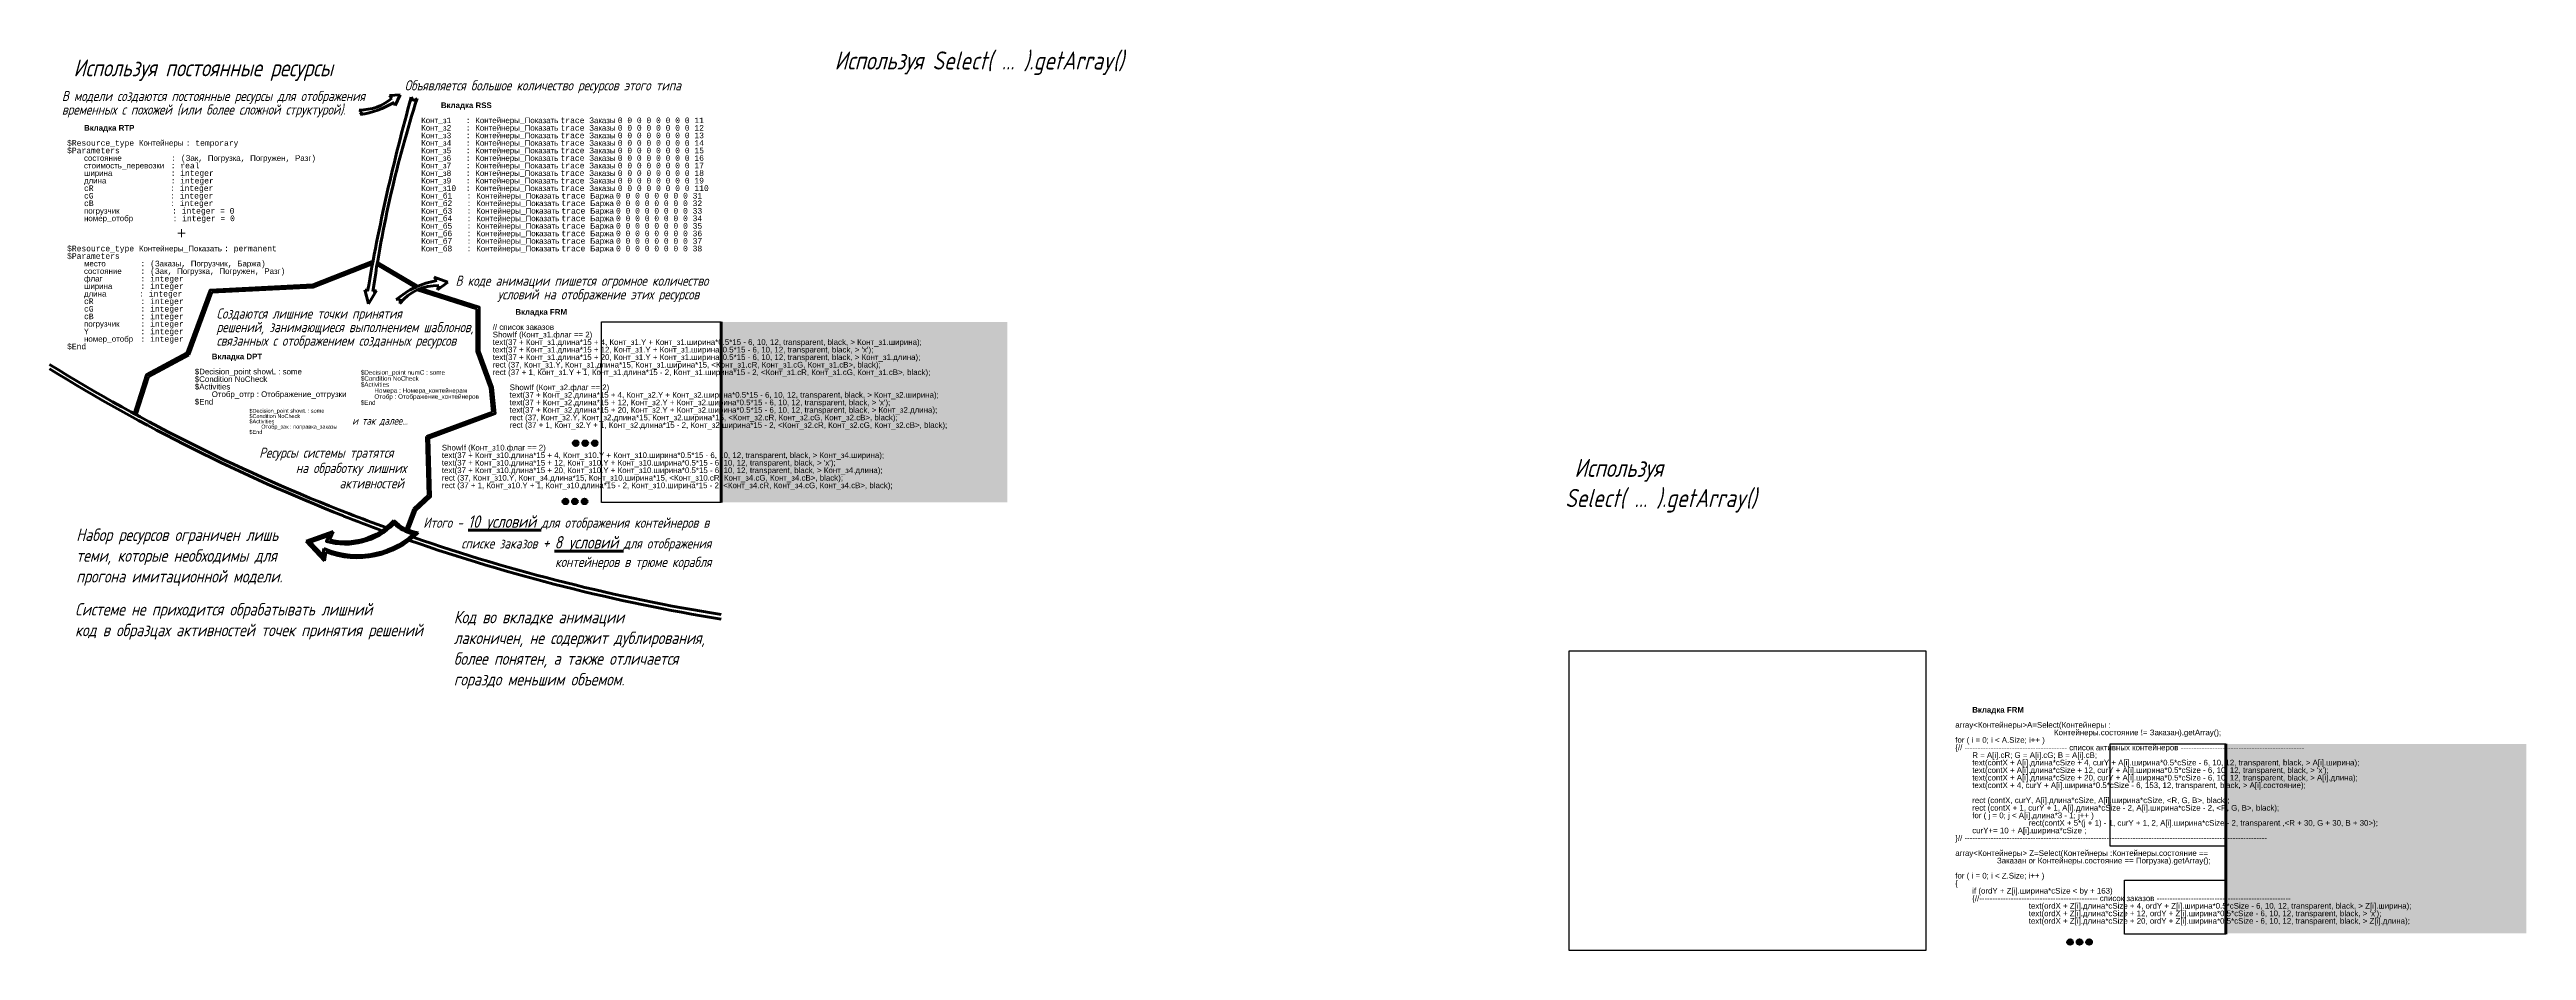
# Model space of a CAD drawing. Header units: millimetres. Extents: x -475 to 3188, y 1780 to 2591.
# Drawn here: x 997 to 3188, y 1794 to 2591 of the extents above; entities that cross this region are included whole.
import ezdxf

# ---------------------------------------------------------------- set-up
doc = ezdxf.new("R2010")
doc.units = ezdxf.units.MM
doc.header["$XCLIPFRAME"] = 2
doc.styles.add('CODE', font='monos.ttf')
doc.styles.get("Standard").update_dxf_attribs({"font": 'gost_au.shx', "oblique": 15})
picture_1 = doc.add_image_def('image1.png', size_in_pixel=(390, 590))
picture_2 = doc.add_image_def('image2.png', size_in_pixel=(938, 787))

msp = doc.modelspace()

# ---------------------------------------------------------------- texts
at = {"lineweight": 40, "insert": (1658.4, 2589.1), "char_height": 16, "width": 492.382, "attachment_point": 1}
msp.add_mtext('    Используя Select( ... ).getArray()', dxfattribs=at)
at = {"lineweight": 80, "attachment_point": 1}
for s, width, insert, char_height in [(' Используя постоянные ресурсы', 274.164, (1010.4, 2582.1), 15), (' Используя\\PSelect( ... ).getArray()', 571.57, (2337.4, 2228.8), 16)]:
    msp.add_mtext_dynamic_manual_height_columns(s, width=width, gutter_width=12.5, heights=[0], dxfattribs=dict(at, insert=insert, char_height=char_height))
at = {"lineweight": 70, "attachment_point": 1}
for s, width, heights, insert, char_height in [('Объявляется большое количество ресурсов этого типа', 286.65, [0], (1311, 2563.6), 9), ('\\pi4.7652;Итого - {\\H1.2222x;\\L10 условий} для отображения контейнеров в \\P\\pi38.427;списке заказов {\\H1.2222x;+} {\\H1.2222x;\\L8 условий} для отображения\\P\\pi121.37;контейнеров в трюме корабля', 261.131, [46.9], (1322.7, 2178.8), 9), ('Набор ресурсов ограничен лишь\\Pтеми, которые необходимы для\\Pпрогона имитационной модели.\\P\\P^I', 205.089, [0], (1020.5, 2167.1), 11), ('Системе не приходится обрабатывать лишний\\Pкод в образцах активностей точек принятия решений', 455.389, [89], (1019.5, 2101.2), 11), ('Код во вкладке анимации\\Pлаконичен, не содержит дублирования,\\Pболее понятен, а также отличается\\Pгораздо меньшим объемом.', 455.389, [89], (1354.5, 2094.3), 11)]:
    msp.add_mtext_dynamic_manual_height_columns(s, width=width, gutter_width=12.5, heights=heights, dxfattribs=dict(at, insert=insert, char_height=char_height))
for s, width, heights, insert, char_height, line_spacing_factor in [('В модели создаются постоянные ресурсы для отображения временных с похожей (или более сложной структурой).', 286.65, [0], (1007.8, 2554.2), 9, 0.8), ('\\pi13.895;В коде анимации пишется огромное количество \\P\\pi51.134;условий на отображение этих ресурсов', 236.261, [0], (1342.1, 2390.8), 9, 0.8), ('Создаются лишние точки принятия\\Pрешений, занимающиеся выполнением шаблонов,\\Pсвязанных с отображением созданных ресурсов', 286.65, [0], (1144.6, 2361.8), 9, 0.8), ('и так далее...', 66.29, [0], (1264.6, 2266), 7, 0.8), ('\\pi24.434; Ресурсы системы тратятся\\P\\pi61.484;на обработку лишних\\P\\pi100.06;активностей', 160.106, [45.1], (1153.3, 2238.7), 9, 0.9)]:
    msp.add_mtext_dynamic_manual_height_columns(s, width=width, gutter_width=12.5, heights=heights, dxfattribs=dict(at, insert=insert, char_height=char_height, line_spacing_factor=line_spacing_factor))
at = {"attachment_point": 1, "line_spacing_factor": 0.8, "style": 'CODE'}
for s, insert, char_height, width in [('\\pt15,65;{\\fArial|b0|i0|c204|p34;^I\\fArial|b0|i0|c0|p34;         \\fArial|b1|i0|c204|p34;Вкладка \\fArial|b1|i0|c0|p34;RSS\\fMonospac821 BT|b1|i0|c0|p49;\\P\\fArial|b0|i0|c0|p34;\\P\\fArial|b0|i0|c204|p34;^IКонт}_{\\fArial|b0|i0|c204|p34;з}1   : {\\fArial|b0|i0|c204|p34;Контейнеры}_{\\fArial|b0|i0|c204|p34;Показать }trace {\\fArial|b0|i0|c204|p34;Заказы }0 0 0 0 0 0 0 0 11\\P^I{\\fArial|b0|i0|c204|p34;Конт}_{\\fArial|b0|i0|c204|p34;з}2   : {\\fArial|b0|i0|c204|p34;Контейнеры}_{\\fArial|b0|i0|c204|p34;Показать }trace {\\fArial|b0|i0|c204|p34;Заказы }0 0 0 0 0 0 0 0 12\\P^I{\\fArial|b0|i0|c204|p34;Конт}_{\\fArial|b0|i0|c204|p34;з}3   : {\\fArial|b0|i0|c204|p34;Контейнеры}_{\\fArial|b0|i0|c204|p34;Показать }trace {\\fArial|b0|i0|c204|p34;Заказы }0 0 0 0 0 0 0 0 13\\P^I{\\fArial|b0|i0|c204|p34;Конт}_{\\fArial|b0|i0|c204|p34;з}4   : {\\fArial|b0|i0|c204|p34;Контейнеры}_{\\fArial|b0|i0|c204|p34;Показать }trace {\\fArial|b0|i0|c204|p34;Заказы }0 0 0 0 0 0 0 0 14\\P^I{\\fArial|b0|i0|c204|p34;Конт}_{\\fArial|b0|i0|c204|p34;з}5   : {\\fArial|b0|i0|c204|p34;Контейнеры}_{\\fArial|b0|i0|c204|p34;Показать }trace {\\fArial|b0|i0|c204|p34;Заказы }0 0 0 0 0 0 0 0 15\\P^I{\\fArial|b0|i0|c204|p34;Конт}_{\\fArial|b0|i0|c204|p34;з}6   : {\\fArial|b0|i0|c204|p34;Контейнеры}_{\\fArial|b0|i0|c204|p34;Показать }trace {\\fArial|b0|i0|c204|p34;Заказы }0 0 0 0 0 0 0 0 16\\P^I{\\fArial|b0|i0|c204|p34;Конт}_{\\fArial|b0|i0|c204|p34;з}7   : {\\fArial|b0|i0|c204|p34;Контейнеры}_{\\fArial|b0|i0|c204|p34;Показать }trace {\\fArial|b0|i0|c204|p34;Заказы }0 0 0 0 0 0 0 0 17\\P^I{\\fArial|b0|i0|c204|p34;Конт}_{\\fArial|b0|i0|c204|p34;з}8   : {\\fArial|b0|i0|c204|p34;Контейнеры}_{\\fArial|b0|i0|c204|p34;Показать }trace {\\fArial|b0|i0|c204|p34;Заказы }0 0 0 0 0 0 0 0 18\\P^I{\\fArial|b0|i0|c204|p34;Конт}_{\\fArial|b0|i0|c204|p34;з}9   : {\\fArial|b0|i0|c204|p34;Контейнеры}_{\\fArial|b0|i0|c204|p34;Показать }trace {\\fArial|b0|i0|c204|p34;Заказы }0 0 0 0 0 0 0 0 19\\P^I{\\fArial|b0|i0|c204|p34;Конт}_{\\fArial|b0|i0|c204|p34;з}10  : {\\fArial|b0|i0|c204|p34;Контейнеры}_{\\fArial|b0|i0|c204|p34;Показать }trace {\\fArial|b0|i0|c204|p34;Заказы }0 0 0 0 0 0 0 0 110\\P^I{\\fArial|b0|i0|c204|p34;Конт}_{\\fArial|b0|i0|c204|p34;б}1   : {\\fArial|b0|i0|c204|p34;Контейнеры}_{\\fArial|b0|i0|c204|p34;Показать }trace {\\fArial|b0|i0|c204|p34;Баржа }0 0 0 0 0 0 0 0 31\\P^I{\\fArial|b0|i0|c204|p34;Конт}_{\\fArial|b0|i0|c204|p34;б}2   : {\\fArial|b0|i0|c204|p34;Контейнеры}_{\\fArial|b0|i0|c204|p34;Показать }trace {\\fArial|b0|i0|c204|p34;Баржа }0 0 0 0 0 0 0 0 32\\P^I{\\fArial|b0|i0|c204|p34;Конт}_{\\fArial|b0|i0|c204|p34;б}3   : {\\fArial|b0|i0|c204|p34;Контейнеры}_{\\fArial|b0|i0|c204|p34;Показать }trace {\\fArial|b0|i0|c204|p34;Баржа }0 0 0 0 0 0 0 0 33\\P^I{\\fArial|b0|i0|c204|p34;Конт}_{\\fArial|b0|i0|c204|p34;б}4   : {\\fArial|b0|i0|c204|p34;Контейнеры}_{\\fArial|b0|i0|c204|p34;Показать }trace {\\fArial|b0|i0|c204|p34;Баржа }0 0 0 0 0 0 0 0 34\\P^I{\\fArial|b0|i0|c204|p34;Конт}_{\\fArial|b0|i0|c204|p34;б}5   : {\\fArial|b0|i0|c204|p34;Контейнеры}_{\\fArial|b0|i0|c204|p34;Показать }trace {\\fArial|b0|i0|c204|p34;Баржа }0 0 0 0 0 0 0 0 35\\P^I{\\fArial|b0|i0|c204|p34;Конт}_{\\fArial|b0|i0|c204|p34;б}6   : {\\fArial|b0|i0|c204|p34;Контейнеры}_{\\fArial|b0|i0|c204|p34;Показать }trace {\\fArial|b0|i0|c204|p34;Баржа }0 0 0 0 0 0 0 0 36\\P^I{\\fArial|b0|i0|c204|p34;Конт}_{\\fArial|b0|i0|c204|p34;б}7   : {\\fArial|b0|i0|c204|p34;Контейнеры}_{\\fArial|b0|i0|c204|p34;Показать }trace {\\fArial|b0|i0|c204|p34;Баржа }0 0 0 0 0 0 0 0 37\\P^I{\\fArial|b0|i0|c204|p34;Конт}_{\\fArial|b0|i0|c204|p34;б}8   : {\\fArial|b0|i0|c204|p34;Контейнеры}_{\\fArial|b0|i0|c204|p34;Показать }trace {\\fArial|b0|i0|c204|p34;Баржа }0 0 0 0 0 0 0 0 38', (1310.6, 2544), 5, 313.75), ('\\pt15,65;{\\fArial|b0|i0|c204|p34;^I\\fArial|b1|i0|c204|p34;Вкладка \\fArial|b1|i0|c0|p34;RTP\\fMonospac821 BT|b1|i0|c0|p49;\\P}\\P$Resource_type {\\fArial|b0|i0|c204|p34;Контейнеры }: temporary\\P$Parameters\\P^I{\\fArial|b0|i0|c204|p34;состояние\\fArial|b0|i0|c0|p34;^I              }: ({\\fArial|b0|i0|c204|p34;Зак}, {\\fArial|b0|i0|c204|p34;Погрузка}, {\\fArial|b0|i0|c204|p34;Погружен}, {\\fArial|b0|i0|c204|p34;Разг})\\P^I{\\fArial|b0|i0|c204|p34;стоимость}_{\\fArial|b0|i0|c204|p34;перевозки   }: real\\P\\pt15,65,80;^I{\\fArial|b0|i0|c204|p34;ширина\\fArial|b0|i0|c0|p34;^I ^I      }: integer\\P^I{\\fArial|b0|i0|c204|p34;длина               \\fArial|b0|i0|c0|p34;^I^I    \\fArial|b0|i0|c204|p34;  }: integer\\P\\pt15,65;^IcR                : integer\\P^IcG                : integer\\P^IcB                : integer\\P^I{\\fArial|b0|i0|c204|p34;погрузчик           \\fArial|b0|i0|c0|p34;           \\fArial|b0|i0|c204|p34;  }: integer = 0\\P^I{\\fArial|b0|i0|c204|p34;номер}_{\\fArial|b0|i0|c204|p34;отобр          \\fArial|b0|i0|c0|p34;       \\fArial|b0|i0|c204|p34; }: integer = 0 {\\H0.6x;\\P \\P\\pt15,65,80;}^I^I^I    {\\H2x;+\\H0.2x;\\P\\pt15,65;\\P}$Resource_type {\\fArial|b0|i0|c204|p34;Контейнеры}_{\\fArial|b0|i0|c204|p34;Показать }: permanent\\P$Parameters\\P^I{\\fArial|b0|i0|c204|p34;место^I}: ({\\fArial|b0|i0|c204|p34;Заказы}, {\\fArial|b0|i0|c204|p34;Погрузчик}, {\\fArial|b0|i0|c204|p34;Баржа})\\P^I{\\fArial|b0|i0|c204|p34;состояние^I}: ({\\fArial|b0|i0|c204|p34;Зак}, {\\fArial|b0|i0|c204|p34;Погрузка}, {\\fArial|b0|i0|c204|p34;Погружен}, {\\fArial|b0|i0|c204|p34;Разг})\\P\\pt15,65,75;^I{\\fArial|b0|i0|c204|p34;флаг      ^I}: integer\\P\\pt15,65;^I{\\fArial|b0|i0|c204|p34;ширина\\fArial|b0|i0|c0|p34;^I}: integer\\P\\pt15,60;^I{\\fArial|b0|i0|c204|p34;длина\\fArial|b0|i0|c0|p34;^I  }: integer\\P\\pt15,65;^IcR^I: integer\\P^IcG^I: integer\\P^IcB^I: integer\\P^I{\\fArial|b0|i0|c204|p34;погрузчик^I}: integer\\P^IY^I: integer\\P^I{\\fArial|b0|i0|c204|p34;номер}_{\\fArial|b0|i0|c204|p34;отобр^I}: integer \\P$End', (1012.4, 2524), 5, 313.75), ("\\pt15,65;{\\fArial|b0|i0|c204|p34;^I\\fArial|b0|i0|c0|p34;^I\\fArial|b1|i0|c204|p34;Вкладка \\fArial|b1|i0|c0|p34;FRM\\fMonospac821 BT|b1|i0|c0|p49;\\P\\pi25,l20;\\fArial|b0|i0|c0|p34;\\P\\fArial|b0|i0|c204|p34;// список заказов\\P\\fArial|b0|i0|c0|p34;ShowIf\\fArial|b0|i0|c204|p34; (Конт_з1.флаг == 2)\\Ptext(37 + Конт_з1.длина*15 + 4, Конт_з1.Y + Конт_з1.ширина*0.5*15 - 6, 10, 12, transparent, black, > Конт_з1.ширина);\\Ptext(37 + Конт_з1.длина*15 + 12, Конт_з1.Y + Конт_з1.ширина*0.5*15 - 6, 10, 12, transparent, black, > 'x');\\Ptext(37 + Конт_з1.длина*15 + 20, Конт_з1.Y + Конт_з1.ширина*0.5*15 - 6, 10, 12, transparent, black, > Конт_з1.длина);\\Prect (37, Конт_з1.Y, Конт_з1.длина*15, Конт_з1.ширина*15, <Конт_з1.cR, Конт_з1.cG, Конт_з1.cB>, black);\\P\\pt15,65,100;rect (37 + 1, Конт_з1.Y + 1, Конт_з1.длина*15 - 2, Конт_з1.ширина*15 - 2, <Конт_з1.cR, Конт_з1.cG, Конт_з1.cB>, black);\\fArial|b0|i0|c0|p34;\\P\\fArial|b0|i0|c204|p34;\\P\\pi55,l0,t60;\\fArial|b0|i0|c0|p34;^IShowIf\\fArial|b0|i0|c204|p34; (Конт_з\\fArial|b0|i0|c0|p34;2\\fArial|b0|i0|c204|p34;.флаг == 2)\\P\\fArial|b0|i0|c0|p34;^I\\fArial|b0|i0|c204|p34;text(37 + Конт_з2.длина*15 + 4, Конт_з2.Y + Конт_з2.ширина*0.5*15 - 6, 10, 12, transparent, black, > Конт_з2.ширина);\\P\\fArial|b0|i0|c0|p34;^I\\fArial|b0|i0|c204|p34;text(37 + Конт_з2.длина*15 + 12, Конт_з2.Y + Конт_з2.ширина*0.5*15 - 6, 10, 12, transparent, black, > 'x');\\P\\fArial|b0|i0|c0|p34;^I\\fArial|b0|i0|c204|p34;text(37 + Конт_з2.длина*15 + 20, Конт_з2.Y + Конт_з2.ширина*0.5*15 - 6, 10, 12, transparent, black, > Конт_з2.длина);\\P\\fArial|b0|i0|c0|p34;^I\\fArial|b0|i0|c204|p34;rect (37, Конт_з2.Y, Конт_з2.длина*15, Конт_з2.ширина*15, <Конт_з2.cR, Конт_з2.cG, Конт_з2.cB>, black);\\P\\fArial|b0|i0|c0|p34;^I\\fArial|b0|i0|c204|p34;rect (37 + 1, Конт_з2.Y + 1, Конт_з2.длина*15 - 2, Конт_з2.ширина*15 - 2, <Конт_з2.cR, Конт_з2.cG, Конт_з2.cB>, black);\\P\\pi0,t15,65;\\fArial|b0|i0|c0|p34;\\P\\PShowI\\fArial|b0|i0|c204|p34;f (Конт_з\\fArial|b0|i0|c0|p34;10\\fArial|b0|i0|c204|p34;.флаг == 2)\\Ptext(37 + Конт_з\\fArial|b0|i0|c0|p34;10\\fArial|b0|i0|c204|p34;.длина*15 + 4, Конт_з\\fArial|b0|i0|c0|p34;10\\fArial|b0|i0|c204|p34;.Y + Конт_з\\fArial|b0|i0|c0|p34;10\\fArial|b0|i0|c204|p34;.ширина*0.5*15 - 6, 10, 12, transparent, black, > Конт_з4.ширина);\\Ptext(37 + Конт_з\\fArial|b0|i0|c0|p34;10\\fArial|b0|i0|c204|p34;.длина*15 + 12, Конт_з\\fArial|b0|i0|c0|p34;10\\fArial|b0|i0|c204|p34;.Y + Конт_з\\fArial|b0|i0|c0|p34;10\\fArial|b0|i0|c204|p34;.ширина*0.5*15 - 6, 10, 12, transparent, black, > 'x');\\Ptext(37 + Конт_з\\fArial|b0|i0|c0|p34;10\\fArial|b0|i0|c204|p34;.длина*15 + 20, Конт_з\\fArial|b0|i0|c0|p34;10\\fArial|b0|i0|c204|p34;.Y + Конт_з\\fArial|b0|i0|c0|p34;10\\fArial|b0|i0|c204|p34;.ширина*0.5*15 - 6, 10, 12, transparent, black, > Конт_з4.длина);\\Prect (37, Конт_з\\fArial|b0|i0|c0|p34;10\\fArial|b0|i0|c204|p34;.Y, Конт_з4.длина*15, Конт_з\\fArial|b0|i0|c0|p34;10\\fArial|b0|i0|c204|p34;.ширина*15, <Конт_з\\fArial|b0|i0|c0|p34;10\\fArial|b0|i0|c204|p34;.cR, Конт_з4.cG, Конт_з4.cB>, black);\\Prect (37 + 1, Конт_з\\fArial|b0|i0|c0|p34;10\\fArial|b0|i0|c204|p34;.Y + 1, Конт_з\\fArial|b0|i0|c0|p34;10\\fArial|b0|i0|c204|p34;.длина*15 - 2, Конт_з\\fArial|b0|i0|c0|p34;10\\fArial|b0|i0|c204|p34;.ширина*15 - 2, <Конт_з4.cR, Конт_з4.cG, Конт_з4.cB>, black);}", (1343.9, 2361.2), 5, 455.073), ('\\pt15,65;{\\fArial|b1|i0|c0|p34;^I\\fArial|b1|i0|c204|p34;Вкладка \\fArial|b1|i0|c0|p34;DPT\\fMonospac821 BT|b1|i0|c0|p49;\\P\\fArial|b0|i0|c0|p34;\\P\\fArial|b0|i0|c204|p34;$Decision_point showL : some\\P$Condition NoCheck\\P$Activities\\P^IОтобр_отгр : Отображение_отгрузки\\P$End}', (1125.4, 2321.8), 5, 144.536), ('\\pt12,52;{\\fArial|b0|i0|c204|p34;$Decision_point numC : some\\P$Condition NoCheck\\P$Activities\\P^IНомера : Номера_контейнерам\\P^IОтобр : Отображение_контейнеров\\P$End}', (1272.2, 2307.2), 4, 127.908), ('\\pt10.5,45.5;{\\fArial|b0|i0|c204|p34;$Decision_point showL : some\\P$Condition NoCheck\\P$Activities\\P^IОтобр_зак : поправка_заказы\\P$End}', (1173.7, 2273), 3.5, 120.331), ("\\pt15,65;{\\fArial|b0|i0|c0|p34;^I\\fArial|b1|i0|c204|p34;Вкладка \\fArial|b1|i0|c0|p34;FRM\\fMonospac821 BT|b1|i0|c0|p49;\\P\\pi25,l20;\\fArial|b0|i0|c0|p34;\\P\\pi0,l0;\\fArial|b0|i0|c204|p34;array<Контейнеры>A=Select(Контейнеры :\\fArial|b0|i0|c0|p34;\\P                                             \\fArial|b0|i0|c204|p34;Контейнеры.состояние != Заказан).getArray();\\Pfor ( i = 0; i < A.Size; i++ )\\P\\{// --------------------------------------- список активных контейнеров -----------------------------------------------\\P^IR = A[i].cR; G = A[i].cG; B = A[i].cB;\\P^Itext(contX + A[i].длина*cSize + 4, curY + A[i].ширина*0.5*cSize - 6, 10, 12, transparent, black, > A[i].ширина);\\P^Itext(contX + A[i].длина*cSize + 12, curY + A[i].ширина*0.5*cSize - 6, 10, 12, transparent, black, > 'x');\\P^Itext(contX + A[i].длина*cSize + 20, curY + A[i].ширина*0.5*cSize - 6, 10, 12, transparent, black, > A[i].длина);\\P^Itext(contX + 4, curY + A[i].ширина*0.5*cSize - 6, 153, 12, transparent, black, > A[i].состояние);\\P^I\\P^Irect (contX, curY, A[i].длина*cSize, A[i].ширина*cSize, <R, G, B>, black);\\P^Irect (contX + 1, curY + 1, A[i].длина*cSize - 2, A[i].ширина*cSize - 2, <R, G, B>, black);\\P^Ifor ( j = 0; j < A[i].длина*3 - 1; j++ )\\P^I^Irect(contX + 5*(j + 1) - 1, curY + 1, 2, A[i].ширина*cSize - 2, transparent ,<R + 30, G + 30, B + 30>);\\P^IcurY+= 10 + A[i].ширина*cSize ;\\P\\}// -------------------------------------------------------------------------------------------------------------------\\fArial|b0|i0|c0|p34;\\P\\Parray<\\fArial|b0|i0|c204|p34;Контейнеры\\fArial|b0|i0|c0|p34;> Z=Select(\\fArial|b0|i0|c204|p34;Контейнеры \\fArial|b0|i0|c0|p34;:\\fArial|b0|i0|c204|p34;Контейнеры\\fArial|b0|i0|c0|p34;.\\fArial|b0|i0|c204|p34;состояние \\fArial|b0|i0|c0|p34;==\\P                   \\fArial|b0|i0|c204|p34;Заказан \\fArial|b0|i0|c0|p34;or \\fArial|b0|i0|c204|p34;Контейнеры\\fArial|b0|i0|c0|p34;.\\fArial|b0|i0|c204|p34;состояние \\fArial|b0|i0|c0|p34;== \\fArial|b0|i0|c204|p34;Погрузка\\fArial|b0|i0|c0|p34;).getArray();\\P\\Pfor ( i = 0; i < Z.Size; i++ )\\P\\{\\P^Iif (ordY + Z[i].\\fArial|b0|i0|c204|p34;ширина\\fArial|b0|i0|c0|p34;*cSize < by + 163)\\P^I\\{//--------------------------------------------- \\fArial|b0|i0|c204|p34;список заказов \\fArial|b0|i0|c0|p34;--------------------------------------------------- \\P^I^Itext(ordX + Z[i].\\fArial|b0|i0|c204|p34;длина\\fArial|b0|i0|c0|p34;*cSize + 4, ordY + Z[i].\\fArial|b0|i0|c204|p34;ширина\\fArial|b0|i0|c0|p34;*0.5*cSize - 6, 10, 12, transparent, black, > Z[i].\\fArial|b0|i0|c204|p34;ширина\\fArial|b0|i0|c0|p34;);\\P^I^Itext(ordX + Z[i].\\fArial|b0|i0|c204|p34;длина\\fArial|b0|i0|c0|p34;*cSize + 12, ordY + Z[i].\\fArial|b0|i0|c204|p34;ширина\\fArial|b0|i0|c0|p34;*0.5*cSize - 6, 10, 12, transparent, black, > 'x');\\P^I^Itext(ordX + Z[i].\\fArial|b0|i0|c204|p34;длина\\fArial|b0|i0|c0|p34;*cSize + 20, ordY + Z[i].\\fArial|b0|i0|c204|p34;ширина\\fArial|b0|i0|c0|p34;*0.5*cSize - 6, 10, 12, transparent, black, > Z[i].\\fArial|b0|i0|c204|p34;длина\\fArial|b0|i0|c0|p34;);\\P^I^I}", (2682.5, 2009.3), 5, 455.073)]:
    msp.add_mtext(s, dxfattribs=dict(at, insert=insert, char_height=char_height, width=width))

# ---------------------------------------------------------------- hatches: boundary and pattern name
at = {"true_color": 0xffffff, "transparency": 33554687}
h = msp.add_hatch(color=7, dxfattribs=at)
h.dxf.hatch_style = 1
h.paths.add_polyline_path([(1590.9, 2349.9), (1844.2, 2349.9), (1844.2, 2190.2), (1590.9, 2190.2)])
at = {"lineweight": 40}
h = msp.add_hatch(color=252, dxfattribs=at)
h.dxf.hatch_style = 1
h.paths.add_polyline_path([(1464.8, 2242.6, 1), (1459.8, 2242.6, 1)])
h = msp.add_hatch(color=252, dxfattribs=at)
h.dxf.hatch_style = 1
h.paths.add_polyline_path([(1473.2, 2242.6, 1), (1468.2, 2242.6, 1)])
h = msp.add_hatch(color=252, dxfattribs=at)
h.dxf.hatch_style = 1
h.paths.add_polyline_path([(1481.6, 2242.6, 1), (1476.6, 2242.6, 1)])
h = msp.add_hatch(color=252, dxfattribs=at)
h.dxf.hatch_style = 1
h.paths.add_polyline_path([(1455.7, 2191.1, 1), (1450.7, 2191.1, 1)])
h = msp.add_hatch(color=252, dxfattribs=at)
h.dxf.hatch_style = 1
h.paths.add_polyline_path([(1464.1, 2191.1, 1), (1459.1, 2191.1, 1)])
h = msp.add_hatch(color=252, dxfattribs=at)
h.dxf.hatch_style = 1
h.paths.add_polyline_path([(1472.6, 2191.1, 1), (1467.6, 2191.1, 1)])
at = {"true_color": 0xffffff, "transparency": 33554687}
h = msp.add_hatch(color=7, dxfattribs=at)
h.dxf.hatch_style = 1
h.paths.add_polyline_path([(2921.7, 1976.7), (3187.7, 1976.7), (3187.7, 1809), (2921.7, 1809)])
at = {"lineweight": 40}
h = msp.add_hatch(color=252, dxfattribs=at)
h.dxf.hatch_style = 1
h.paths.add_polyline_path([(2786.5, 1801.4, 1), (2781.5, 1801.4, 1)])
h = msp.add_hatch(color=252, dxfattribs=at)
h.dxf.hatch_style = 1
h.paths.add_polyline_path([(2794.9, 1801.4, 1), (2789.9, 1801.4, 1)])
h = msp.add_hatch(color=252, dxfattribs=at)
h.dxf.hatch_style = 1
h.paths.add_polyline_path([(2803.4, 1801.4, 1), (2798.4, 1801.4, 1)])

# ---------------------------------------------------------------- linework, layer by layer
at = {"lineweight": 60}
for p, q in [((1297.7, 2550.1), (1306.9, 2550.8)), ((1299.8, 2547.7), (1297.7, 2550.1)), ((1302.7, 2541.4), (1301.8, 2543.9)), ((1306.9, 2550.8), (1302.7, 2541.4)), ((1318.6, 2545.4), (1316.9, 2548.6)), ((1322.1, 2547.5), (1318.6, 2545.4)), ((1270.8, 2537.2), (1273.1, 2535.6)), ((1273.1, 2535.6), (1271.8, 2533.3)), ((1230.2, 2380.7), (1282.6, 2401.3)), ((1320.5, 2380.4), (1286.6, 2400.4)), ((1349.2, 2385), (1337.1, 2389.4)), ((1337.1, 2389.4), (1339.6, 2386.4)), ((1120, 2320.7), (1140.4, 2376.1)), ((1140.4, 2376.1), (1230.2, 2380.7)), ((1278.9, 2365.8), (1275.9, 2378.3)), ((1275.9, 2378.3), (1278.2, 2377)), ((1286.1, 2377.6), (1278.9, 2365.8)), ((1282.9, 2376.7), (1286.1, 2377.6)), ((1307.1, 2369.9), (1303.6, 2369.6)), ((1306.9, 2366.2), (1307.1, 2369.9)), ((1374.9, 2361.5), (1322.2, 2378.2)), ((1340, 2378.2), (1349.2, 2385)), ((1341.3, 2381.9), (1340, 2378.2)), ((1374.9, 2323.7), (1374.9, 2361.5)), ((1590.9, 2349.9), (1590.9, 2190.1)), ((1386.6, 2291.5), (1374.9, 2323.7)), ((1073.6, 2267.6), (1084.3, 2301.6)), ((1084.3, 2301.6), (1120, 2320.7)), ((1388.8, 2270.1), (1386.6, 2291.5)), ((1330.4, 2248.5), (1388.8, 2270.1)), ((1331.9, 2196.3), (1330.4, 2248.5)), ((1319.2, 2184.6), (1331.9, 2196.3)), ((1312.3, 2166.6), (1319.2, 2184.6)), ((1224, 2156.1), (1247.7, 2164.4)), ((1240, 2138.7), (1224, 2156.1)), ((1247.7, 2164.4), (1244.5, 2157)), ((1241.2, 2146.5), (1240, 2138.7)), ((2921.7, 1976.7), (2921.7, 1808.5))]:
    msp.add_line(p, q, dxfattribs=at)
for points in [[(1071.8, 2268.6), (1082.6, 2303), (1118.4, 2322.1), (1139, 2378), (1229.8, 2382.7), (1282.4, 2403.4), (1283, 2403.6)], [(1286.9, 2402.4), (1287.3, 2402.3), (1321.8, 2382), (1322.7, 2381.5)], [(1325.1, 2379.4), (1376.9, 2362.9), (1376.9, 2324.1), (1388.6, 2292), (1391, 2268.8), (1332.4, 2247.2), (1333.9, 2195.4), (1320.9, 2183.5), (1314.1, 2165.8)]]:
    msp.add_lwpolyline(points, dxfattribs=at)
msp.add_lwpolyline([(1239.6, 2149.4), (1238.7, 2143.2), (1227.5, 2155.2), (1244.1, 2161), (1241.8, 2155.7, 0.27574), (1301.5, 2171.3, 0.125156), (1318.8, 2162.2, -0.292573)], format="xyb", close=True, dxfattribs=at)
at = {"lineweight": 40}
for centre in [(1462.3, 2242.6), (1470.7, 2242.6), (1479.1, 2242.6), (1453.2, 2191.1), (1461.6, 2191.1), (1470.1, 2191.1), (2784, 1801.4), (2792.4, 1801.4), (2800.9, 1801.4)]:
    msp.add_circle(centre, 2.5, dxfattribs=at)
at = {"lineweight": 60}
for centre, radius, start, end in [((1271.4, 2581), 43.7, 269.2727, 310.4742), ((1258.5, 2618.4), 86.1, 278.8409, 300.1904), ((2933.3, 2094.4), 1679, 164.306, 170.3116), ((2318.5, 2229.5), 1046, 162.2965, 171.9065), ((1352.3, 2312.2), 75.3, 99.7116, 130.2888), ((1339.3, 2340.6), 41.4, 87.218, 141.703), ((1846.5, 3685.9), 1615.2, 238.2635, 248.7683), ((1849.9, 3689.6), 1623.4, 238.3002, 248.5729), ((1258.5, 2213.6), 58.2, 256.0766, 317.4305), ((1853.7, 3707.2), 1641.4, 248.679, 249.9531), ((1846.5, 3685.9), 1615.2, 248.7683, 250.0194), ((1328.1, 2200.8), 37.7, 225.0045, 262.322), ((1269.1, 2217.7), 76.4, 248.5583, 314.8361), ((1853.7, 3707.2), 1641.4, 250.8471, 260.7868), ((1846.5, 3685.9), 1615.2, 250.9204, 260.8938)]:
    msp.add_arc(centre, radius, start, end, dxfattribs=at)

msp.set_redraw_order([(e.dxf.handle, doc.entitydb.next_handle()) for e in msp.query("TEXT MTEXT ATTDEF DIMENSION ARC_DIMENSION")])  # texts and dimensions are drawn at this point

# ---------------------------------------------------------------- pictures from other files: only their frames are drawn
image = msp.add_image(picture_1, insert=(1590.9, 2349.9), size_in_units=(105.7, 159.8), rotation=180)
image.dxf.flags = 15
image = msp.add_image(picture_2, insert=(2340.9, 1794), size_in_units=(315.7, 264.9))
image.dxf.flags = 7
image = msp.add_image(picture_1, insert=(2921.7, 1976.7), size_in_units=(110.9, 167.8), rotation=180)
image.set_boundary_path([(-0.5, 271), (358.64, 589.5)])
image.dxf.flags = 15
image = msp.add_image(picture_1, insert=(2921.7, 1856.2), size_in_units=(110.9, 167.8), rotation=180)
image.set_boundary_path([(-0.5, 421.8), (314.7, 589.5)])
image.dxf.flags = 15

doc.saveas('drawing.dxf')
